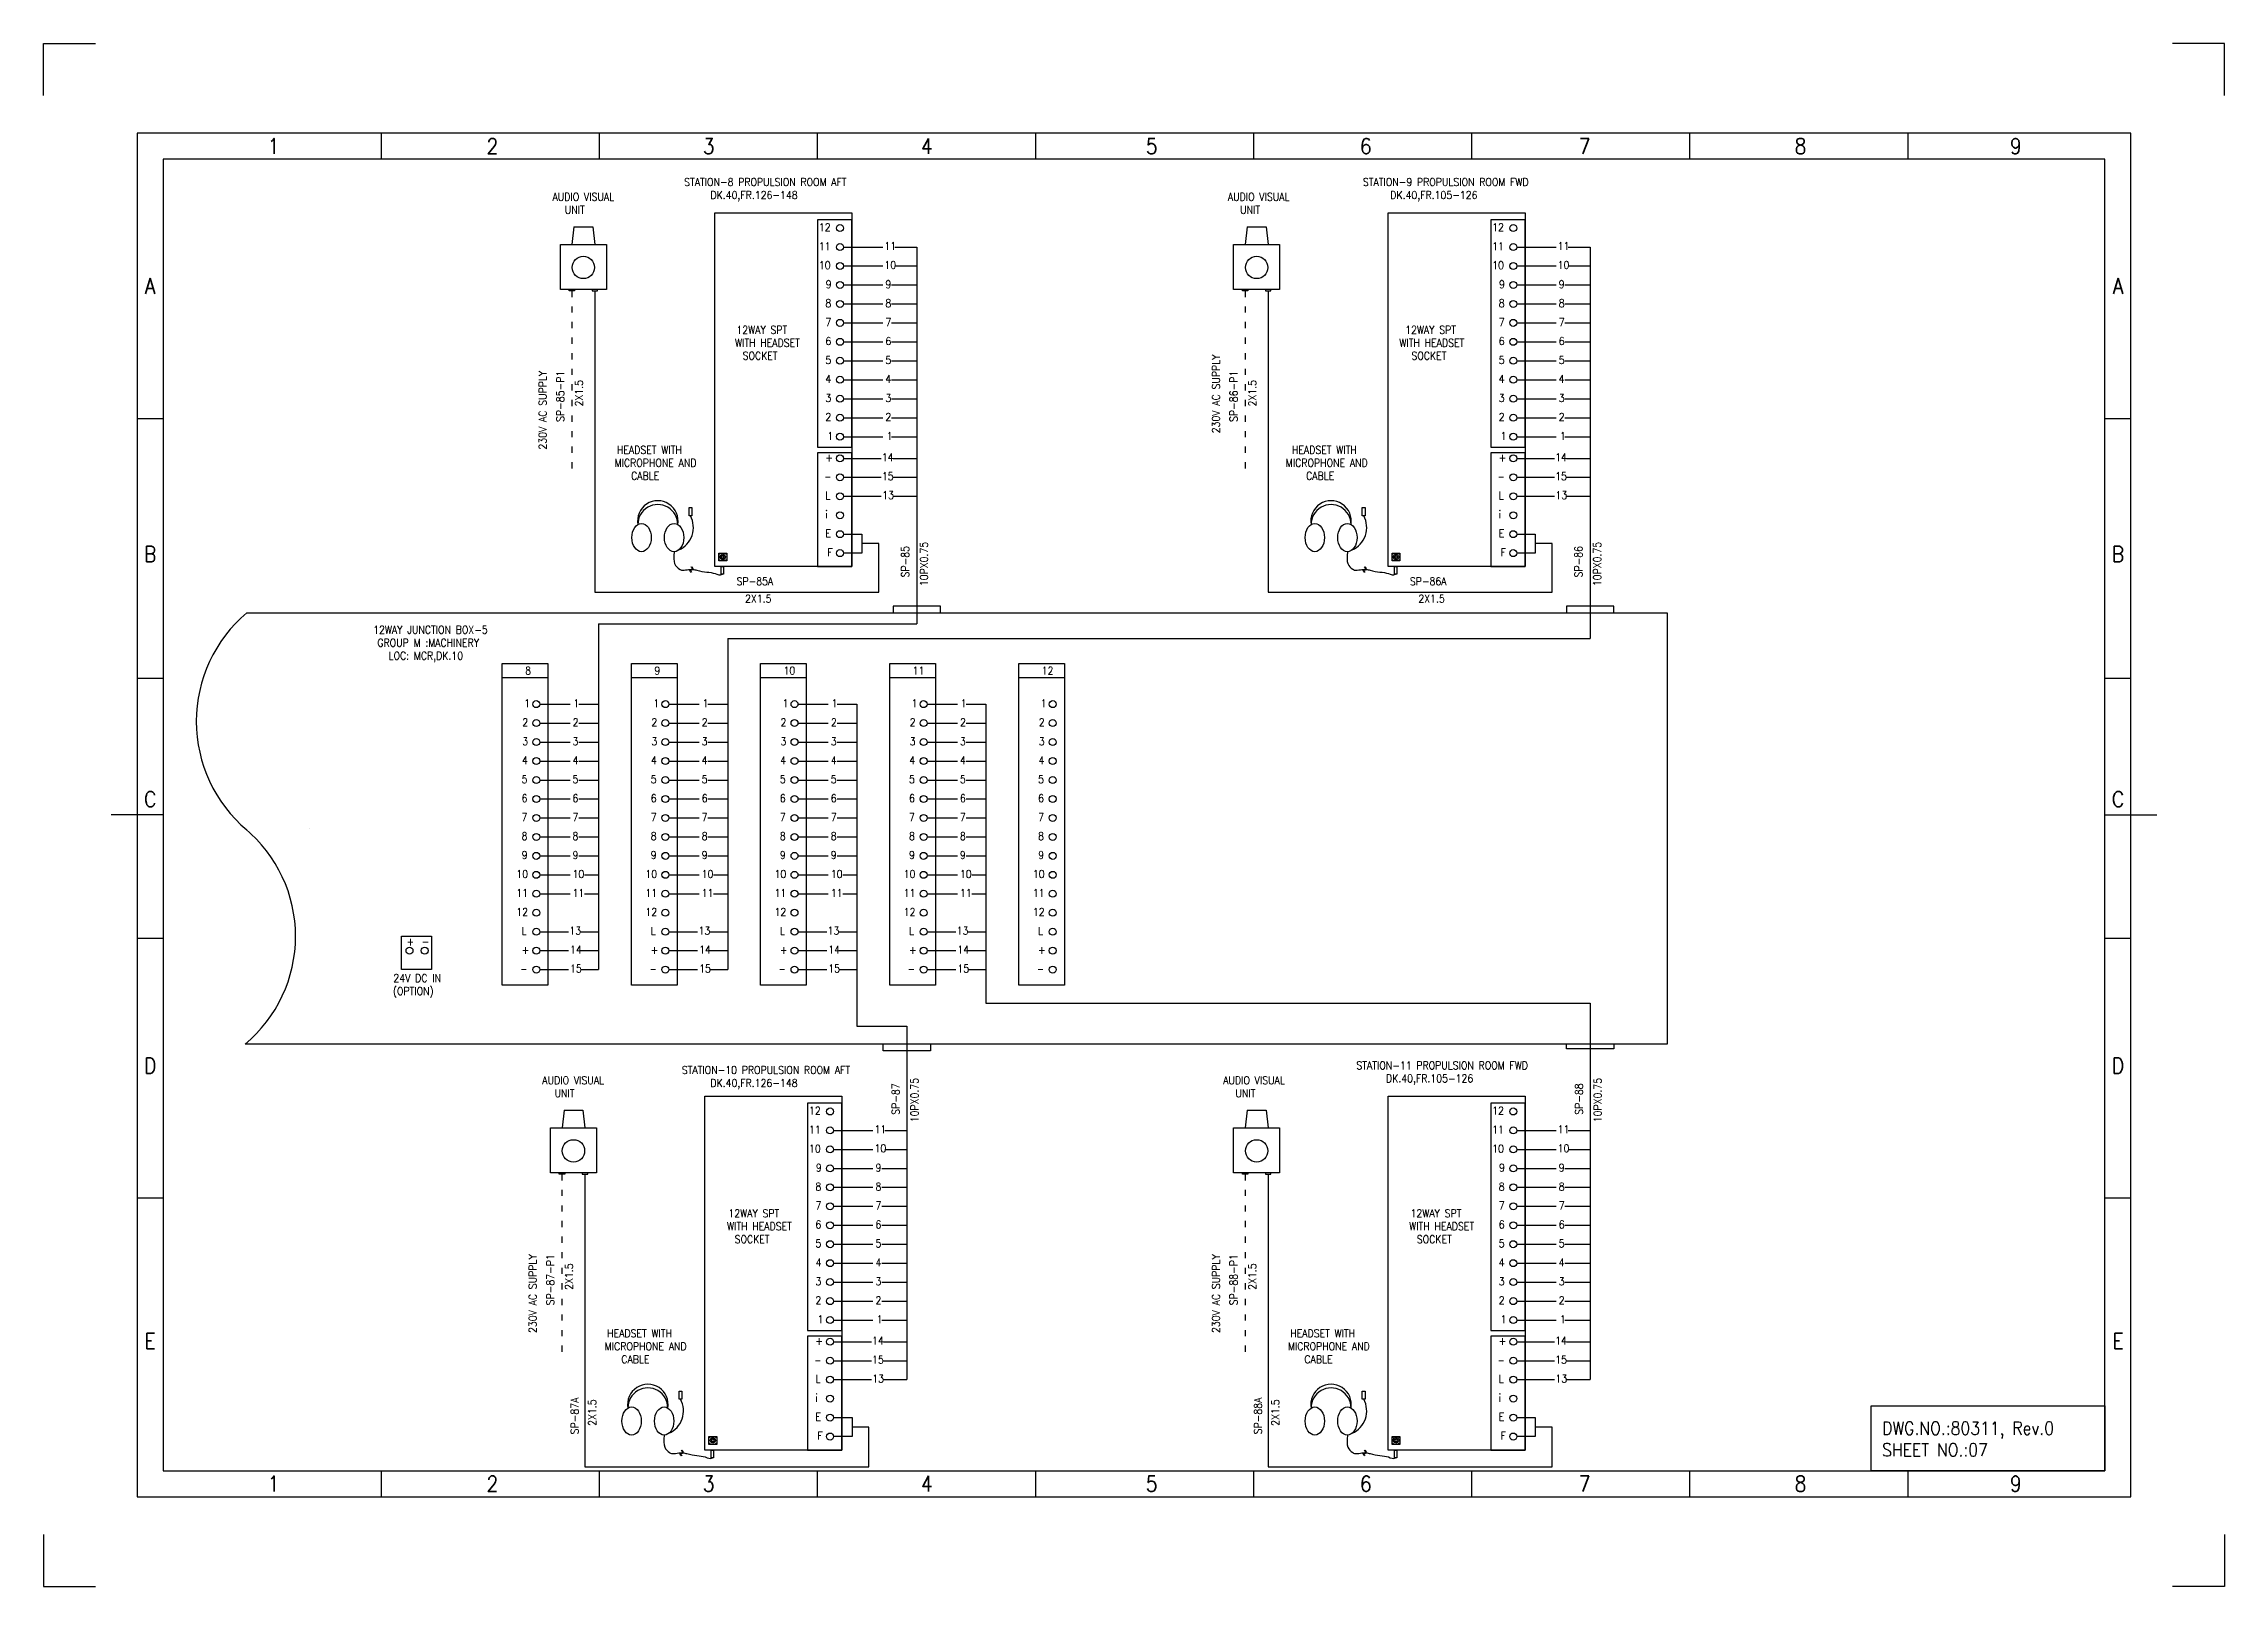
# Model space of a CAD drawing. Header units: inches. Extents: x 36 to 5114, y 9 to 306.
# Drawn here: x 2831 to 3251, y 9.1 to 306.1 of the extents above; entities that cross this region are included whole.
import ezdxf
from ezdxf.enums import TextEntityAlignment as Align

# ---------------------------------------------------------------- set-up
doc = ezdxf.new("R2010")
doc.units = ezdxf.units.IN
doc.header["$MEASUREMENT"] = 0
doc.linetypes.add('ACAD_ISO03W100', pattern=[30, 12, -18])
doc.layers.get('DEFPOINTS').update_dxf_attribs({"color": 251})
doc.layers.add('Border', color=6, linetype='Continuous')
doc.layers.add('TITLE', color=7, linetype='Continuous')
doc.layers.add('CON-050', color=3, linetype='Continuous', lineweight=50)
doc.styles.add('ROMANS', font='simplex.shx', dxfattribs={"width": 0.88})

msp = doc.modelspace()

# ---------------------------------------------------------------- texts
at = {"insert": (3185.12, 40.79), "char_height": 2.5, "width": 37.006, "attachment_point": 1, "style": 'ROMANS'}
msp.add_mtext('DWG.NO.:80311, Rev.0\\PSHEET NO.:07', dxfattribs=at)
at = {"layer": 'CON-050', "color": 0, "lineweight": 25, "char_height": 1.5, "attachment_point": 1, "style": 'ROMANS'}
for s, width, insert in [('{\\Fromans|c0; AUDIO VISUAL \\P{\\W3.1688; }UNIT}', 13.4664, (2928.14, 277.34)), ('{\\Fromans|c0; STATION-8 PROPULSION ROOM AFT \\P{\\W5.8088; }DK.40,FR.126-148}', 35.655, (2953.49, 280.18)), ('{\\Fromans|c0; AUDIO VISUAL \\P{\\W3.1688; }UNIT}', 13.4664, (3058.21, 277.34)), ('{\\Fromans|c0; STATION-9 PROPULSION ROOM FWD \\P{\\W5.99738; }DK.40,FR.105-\\C256;126}', 36.2207, (3084.22, 280.18)), ('{\\Fromans|c0;12}', 2.3407, (2980.34, 271.48)), ('{\\Fromans|c0;12}', 2.3407, (3110.01, 271.48)), ('{\\Fromans|c0;11}', 2.3407, (2980.34, 267.83)), ('{\\Fromans|c0;11}', 1.9636, (2992.96, 267.89)), ('{\\Fromans|c0;11}', 2.3407, (3110.01, 267.83)), ('{\\Fromans|c0;11}', 1.9636, (3122.63, 267.89)), ('{\\Fromans|c0;10}', 2.3407, (2980.34, 264.18)), ('{\\Fromans|c0;9}', 1.0207, (2981.66, 260.52)), ('{\\Fromans|c0;10}', 2.3407, (2992.96, 264.24)), ('{\\Fromans|c0;9}', 1.0836, (2993.16, 260.52)), ('{\\Fromans|c0;10}', 2.3407, (3110.01, 264.18)), ('{\\Fromans|c0;9}', 1.0207, (3111.33, 260.52)), ('{\\Fromans|c0;10}', 2.3407, (3122.63, 264.24)), ('{\\Fromans|c0;9}', 1.0836, (3122.83, 260.52)), ('{\\Fromans|c0;8}', 1.0836, (2981.6, 256.87)), ('{\\Fromans|c0;8}', 1.0836, (2993.16, 256.87)), ('{\\Fromans|c0;8}', 1.0836, (3111.27, 256.87)), ('{\\Fromans|c0;8}', 1.0836, (3122.83, 256.87)), ('{\\Fromans|c0;7}', 1.0836, (2981.6, 253.22)), ('{\\Fromans|c0;7}', 1.0836, (2993.16, 253.22)), ('{\\Fromans|c0;7}', 1.0836, (3111.27, 253.22)), ('{\\Fromans|c0;7}', 1.0836, (3122.83, 253.22)), ('{\\Fromans|c0;\\W1.1364; \\W0.88;12WAY SPT\\P WITH HEADSET \\P{\\W2.30976; }SOCKET}', 14.1579, (2963.29, 251.74)), ('{\\Fromans|c0;6}', 1.0836, (2981.6, 249.57)), ('{\\Fromans|c0;6}', 1.0836, (2993.16, 249.57)), ('{\\Fromans|c0;\\W2.7095; \\W0.88;12WAY SPT\\P{\\W1.62; }WITH HEADSET \\P{\\W3.88285; }SOCKET}', 18.8771, (3090.48, 251.74)), ('{\\Fromans|c0;6}', 1.0836, (3111.27, 249.57)), ('{\\Fromans|c0;6}', 1.0836, (3122.83, 249.57)), ('{\\Fromans|c0;5}', 1.0836, (2981.6, 245.92)), ('{\\Fromans|c0;5}', 1.0836, (2993.16, 245.92)), ('{\\Fromans|c0;5}', 1.0836, (3111.27, 245.92)), ('{\\Fromans|c0;5}', 1.0836, (3122.83, 245.92)), ('{\\Fromans|c0;4}', 1.1464, (2981.61, 242.27)), ('{\\Fromans|c0;4}', 1.0836, (2993.16, 242.27)), ('{\\Fromans|c0;4}', 1.1464, (3111.28, 242.27)), ('{\\Fromans|c0;4}', 1.0836, (3122.83, 242.27)), ('{\\Fromans|c0;3}', 1.0836, (2981.6, 238.62)), ('{\\Fromans|c0;3}', 1.0836, (2993.16, 238.62)), ('{\\Fromans|c0;3}', 1.0836, (3111.27, 238.62)), ('{\\Fromans|c0;3}', 1.0836, (3122.83, 238.62)), ('{\\Fromans|c0;2}', 1.0836, (2981.6, 234.97)), ('{\\Fromans|c0;1}', 0.7064, (2981.98, 231.32)), ('{\\Fromans|c0;2}', 1.0836, (2993.16, 234.97)), ('{\\Fromans|c0;1}', 0.7064, (2993.4, 231.32)), ('{\\Fromans|c0;2}', 1.0836, (3111.27, 234.97)), ('{\\Fromans|c0;1}', 0.7064, (3111.65, 231.32)), ('{\\Fromans|c0;2}', 1.0836, (3122.83, 234.97)), ('{\\Fromans|c0;1}', 0.7064, (3123.07, 231.32)), ('{\\Fromans|c0;\\W1.325; \\W0.88;HEADSET WITH\\P MICROPHONE AND \\P{\\W3.98595; }CABLE}', 17.6779, (2940.09, 228.63)), ('{\\Fromans|c0;+}', 1.3979, (2981.6, 227.15)), ('{\\Fromans|c0;14}', 1.9636, (2992.48, 227.21)), ('{\\Fromans|c0;\\W1.641; \\W0.88;HEADSET WITH\\P{\\W0.404761; }MICROPHONE AND \\P{\\W4.3019; }CABLE}', 18.6257, (3069.76, 228.63)), ('{\\Fromans|c0;+}', 1.3979, (3111.27, 227.15)), ('{\\Fromans|c0;14}', 1.9636, (3122.15, 227.21)), ('{\\Fromans|c0; _}', 1.3979, (2981.6, 224.25)), ('{\\Fromans|c0;15}', 2.3407, (2992.49, 223.56)), ('{\\Fromans|c0; _}', 1.3979, (3111.27, 224.25)), ('{\\Fromans|c0;15}', 2.3407, (3122.16, 223.56)), ('{\\Fromans|c0;L}', 1.1464, (2981.61, 219.85)), ('{\\Fromans|c0;13}', 2.3407, (2992.53, 219.91)), ('{\\Fromans|c0;L}', 1.1464, (3111.28, 219.85)), ('{\\Fromans|c0;13}', 2.3407, (3122.2, 219.91)), ('{\\Fromans|c0;i}', 0.3293, (2981.6, 216.2)), ('{\\Fromans|c0;i}', 0.3293, (3111.27, 216.2)), ('{\\Fromans|c0;E}', 1.5, (2981.6, 212.55)), ('{\\Fromans|c0;E}', 1.5, (3111.27, 212.55)), ('{\\Fromans|c0;F}', 0.7064, (2981.98, 208.9)), ('{\\Fromans|c0;F}', 0.7064, (3111.65, 208.9)), ('SP-85A', 7.7464, (2964.49, 203.34)), ('SP-86A', 7.7464, (3094.16, 203.34)), ('2X1.5', 5.0436, (2966.13, 199.98)), ('2X1.5', 5.0436, (3095.8, 199.98)), ('{\\Fromans|c0;\\W0.13071; \\W0.88;12WAY JUNCTION BOX-5\\P{\\W0.947857; }GROUP M :MACHINERY \\P{\\W3.04309; }LOC: MCR,DK.10 }', 24.9693, (2894.34, 193.99)), ('{\\Fromans|c0;8}', 0.9419, (2923.78, 186.14)), ('{\\Fromans|c0;9}', 0.9419, (2948.65, 186.14)), ('{\\Fromans|c0;10}', 0.9419, (2973.52, 186.14)), ('{\\Fromans|c0;11}', 0.9419, (2998.39, 186.14)), ('{\\Fromans|c0;12}', 0.9419, (3023.26, 186.14)), ('{\\Fromans|c0;1}', 0.7064, (2923.59, 179.82)), ('{\\Fromans|c0;1}', 0.7064, (2933.06, 179.82)), ('{\\Fromans|c0;1}', 0.7064, (2948.46, 179.82)), ('{\\Fromans|c0;1}', 0.7064, (2957.93, 179.82)), ('{\\Fromans|c0;1}', 0.7064, (2973.33, 179.82)), ('{\\Fromans|c0;1}', 0.7064, (2982.8, 179.82)), ('{\\Fromans|c0;1}', 0.7064, (2998.21, 179.82)), ('{\\Fromans|c0;1}', 0.7064, (3007.67, 179.82)), ('{\\Fromans|c0;1}', 0.7064, (3023.08, 179.82)), ('{\\Fromans|c0;2}', 1.0836, (2923.22, 176.17)), ('{\\Fromans|c0;3}', 1.0836, (2923.22, 172.52)), ('{\\Fromans|c0;3}', 0.7064, (2932.9, 172.52)), ('{\\Fromans|c0;2}', 1.0836, (2932.92, 176.17)), ('{\\Fromans|c0;2}', 1.0836, (2948.09, 176.17)), ('{\\Fromans|c0;3}', 1.0836, (2948.09, 172.52)), ('{\\Fromans|c0;3}', 0.7064, (2957.77, 172.52)), ('{\\Fromans|c0;2}', 1.0836, (2957.79, 176.17)), ('{\\Fromans|c0;2}', 1.0836, (2972.96, 176.17)), ('{\\Fromans|c0;3}', 1.0836, (2972.96, 172.52)), ('{\\Fromans|c0;3}', 0.7064, (2982.64, 172.52)), ('{\\Fromans|c0;2}', 1.0836, (2982.66, 176.17)), ('{\\Fromans|c0;2}', 1.0836, (2997.83, 176.17)), ('{\\Fromans|c0;3}', 1.0836, (2997.83, 172.52)), ('{\\Fromans|c0;3}', 0.7064, (3007.51, 172.52)), ('{\\Fromans|c0;2}', 1.0836, (3007.53, 176.17)), ('{\\Fromans|c0;2}', 1.0836, (3022.7, 176.17)), ('{\\Fromans|c0;3}', 1.0836, (3022.7, 172.52)), ('{\\Fromans|c0;4}', 1.1464, (2923.15, 168.87)), ('{\\Fromans|c0;4}', 0.7064, (2932.9, 168.87)), ('{\\Fromans|c0;4}', 1.1464, (2948.02, 168.87)), ('{\\Fromans|c0;4}', 0.7064, (2957.77, 168.87)), ('{\\Fromans|c0;4}', 1.1464, (2972.89, 168.87)), ('{\\Fromans|c0;4}', 0.7064, (2982.64, 168.87)), ('{\\Fromans|c0;4}', 1.1464, (2997.77, 168.87)), ('{\\Fromans|c0;4}', 0.7064, (3007.51, 168.87)), ('{\\Fromans|c0;4}', 1.1464, (3022.64, 168.87)), ('{\\Fromans|c0;5}', 1.0836, (2923.09, 165.22)), ('{\\Fromans|c0;5}', 0.7064, (2932.9, 165.22)), ('{\\Fromans|c0;5}', 1.0836, (2947.96, 165.22)), ('{\\Fromans|c0;5}', 0.7064, (2957.77, 165.22)), ('{\\Fromans|c0;5}', 1.0836, (2972.83, 165.22)), ('{\\Fromans|c0;5}', 0.7064, (2982.64, 165.22)), ('{\\Fromans|c0;5}', 1.0836, (2997.7, 165.22)), ('{\\Fromans|c0;5}', 0.7064, (3007.51, 165.22)), ('{\\Fromans|c0;5}', 1.0836, (3022.57, 165.22)), ('{\\Fromans|c0;6}', 1.0836, (2923.09, 161.57)), ('{\\Fromans|c0;6}', 0.7064, (2932.9, 161.57)), ('{\\Fromans|c0;6}', 1.0836, (2947.96, 161.57)), ('{\\Fromans|c0;6}', 0.7064, (2957.77, 161.57)), ('{\\Fromans|c0;6}', 1.0836, (2972.83, 161.57)), ('{\\Fromans|c0;6}', 0.7064, (2982.64, 161.57)), ('{\\Fromans|c0;6}', 1.0836, (2997.7, 161.57)), ('{\\Fromans|c0;6}', 0.7064, (3007.51, 161.57)), ('{\\Fromans|c0;6}', 1.0836, (3022.57, 161.57)), ('{\\Fromans|c0;7}', 1.0836, (2923.09, 157.92)), ('{\\Fromans|c0;7}', 0.7064, (2932.9, 157.92)), ('{\\Fromans|c0;7}', 1.0836, (2947.96, 157.92)), ('{\\Fromans|c0;7}', 0.7064, (2957.77, 157.92)), ('{\\Fromans|c0;7}', 1.0836, (2972.83, 157.92)), ('{\\Fromans|c0;7}', 0.7064, (2982.64, 157.92)), ('{\\Fromans|c0;7}', 1.0836, (2997.7, 157.92)), ('{\\Fromans|c0;7}', 0.7064, (3007.51, 157.92)), ('{\\Fromans|c0;7}', 1.0836, (3022.57, 157.92)), ('{\\Fromans|c0;8}', 1.0836, (2923.09, 154.27)), ('{\\Fromans|c0;8}', 0.7064, (2932.9, 154.27)), ('{\\Fromans|c0;8}', 1.0836, (2947.96, 154.27)), ('{\\Fromans|c0;8}', 0.7064, (2957.77, 154.27)), ('{\\Fromans|c0;8}', 1.0836, (2972.83, 154.27)), ('{\\Fromans|c0;8}', 0.7064, (2982.64, 154.27)), ('{\\Fromans|c0;8}', 1.0836, (2997.7, 154.27)), ('{\\Fromans|c0;8}', 0.7064, (3007.51, 154.27)), ('{\\Fromans|c0;8}', 1.0836, (3022.57, 154.27)), ('{\\Fromans|c0;9}', 1.0207, (2923.1, 150.62)), ('{\\Fromans|c0;9}', 0.7064, (2932.9, 150.62)), ('{\\Fromans|c0;9}', 1.0207, (2947.97, 150.62)), ('{\\Fromans|c0;9}', 0.7064, (2957.77, 150.62)), ('{\\Fromans|c0;9}', 1.0207, (2972.84, 150.62)), ('{\\Fromans|c0;9}', 0.7064, (2982.64, 150.62)), ('{\\Fromans|c0;9}', 1.0207, (2997.72, 150.62)), ('{\\Fromans|c0;9}', 0.7064, (3007.51, 150.62)), ('{\\Fromans|c0;9}', 1.0207, (3022.59, 150.62)), ('{\\Fromans|c0;10}', 2.0547, (2922.07, 146.97)), ('{\\Fromans|c0;11}', 1.9636, (2922.07, 143.32)), ('{\\Fromans|c0;10}', 0.7064, (2932.9, 146.97)), ('{\\Fromans|c0;11}', 1.5, (2932.9, 143.32)), ('{\\Fromans|c0;10}', 2.0547, (2946.94, 146.97)), ('{\\Fromans|c0;11}', 1.9636, (2946.94, 143.32)), ('{\\Fromans|c0;10}', 0.7064, (2957.77, 146.97)), ('{\\Fromans|c0;11}', 1.5, (2957.77, 143.32)), ('{\\Fromans|c0;10}', 2.0547, (2971.81, 146.97)), ('{\\Fromans|c0;11}', 1.9636, (2971.81, 143.32)), ('{\\Fromans|c0;10}', 0.7064, (2982.64, 146.97)), ('{\\Fromans|c0;11}', 1.5, (2982.64, 143.32)), ('{\\Fromans|c0;10}', 2.0547, (2996.68, 146.97)), ('{\\Fromans|c0;11}', 1.9636, (2996.68, 143.32)), ('{\\Fromans|c0;10}', 0.7064, (3007.51, 146.97)), ('{\\Fromans|c0;11}', 1.5, (3007.51, 143.32)), ('{\\Fromans|c0;10}', 2.0547, (3021.55, 146.97)), ('{\\Fromans|c0;11}', 1.9636, (3021.55, 143.32)), ('{\\Fromans|c0;12}', 2.0547, (2922.07, 139.66)), ('{\\Fromans|c0;12}', 2.0547, (2946.94, 139.66)), ('{\\Fromans|c0;12}', 2.0547, (2971.81, 139.66)), ('{\\Fromans|c0;12}', 2.0547, (2996.68, 139.66)), ('{\\Fromans|c0;12}', 2.0547, (3021.55, 139.66)), ('{\\Fromans|c0;L}', 1.0207, (2923.09, 136.01)), ('{\\Fromans|c0;13}', 2.3407, (2932.29, 136.08)), ('{\\Fromans|c0;L}', 1.0207, (2947.96, 136.01)), ('{\\Fromans|c0;13}', 2.3407, (2957.16, 136.08)), ('{\\Fromans|c0;L}', 1.0207, (2972.83, 136.01)), ('{\\Fromans|c0;13}', 2.3407, (2982.03, 136.08)), ('{\\Fromans|c0;L}', 1.0207, (2997.7, 136.01)), ('{\\Fromans|c0;13}', 2.3407, (3006.9, 136.08)), ('{\\Fromans|c0;L}', 1.0207, (3022.57, 136.01)), ('{\\Fromans|c0;+}', 1.3979, (2900.93, 133.95)), ('{\\Fromans|c0;-}', 1.3979, (2903.87, 133.95)), ('{\\Fromans|c0;+}', 1.3979, (2923.09, 132.36)), ('{\\Fromans|c0;14}', 1.9636, (2932.42, 132.43)), ('{\\Fromans|c0;+}', 1.3979, (2947.96, 132.36)), ('{\\Fromans|c0;14}', 1.9636, (2957.29, 132.43)), ('{\\Fromans|c0;+}', 1.3979, (2972.83, 132.36)), ('{\\Fromans|c0;14}', 1.9636, (2982.16, 132.43)), ('{\\Fromans|c0;+}', 1.3979, (2997.7, 132.36)), ('{\\Fromans|c0;14}', 1.9636, (3007.03, 132.43)), ('{\\Fromans|c0;+}', 1.3979, (3022.57, 132.36)), ('{\\Fromans|c0; 24V DC IN\\P{\\W0.780238; }(OPTION)}', 10.575, (2897.5, 126.93)), ('{\\Fromans|c0; _}', 1.3979, (2923.09, 129.47)), ('{\\Fromans|c0;15}', 2.3407, (2932.42, 128.78)), ('{\\Fromans|c0; _}', 1.3979, (2947.96, 129.47)), ('{\\Fromans|c0;15}', 2.3407, (2957.29, 128.78)), ('{\\Fromans|c0; _}', 1.3979, (2972.83, 129.47)), ('{\\Fromans|c0;15}', 2.3407, (2982.16, 128.78)), ('{\\Fromans|c0; _}', 1.3979, (2997.7, 129.47)), ('{\\Fromans|c0;15}', 2.3407, (3007.03, 128.78)), ('{\\Fromans|c0; _}', 1.3979, (3022.57, 129.47)), ('{\\Fromans|c0; STATION-10 PROPULSION ROOM AFT \\P{\\W6.22785; }DK.40,FR.126-148}', 36.9121, (2953.04, 109.25)), ('{\\Fromans|c0; STATION-11 PROPULSION ROOM FWD \\P{\\W6.41642; }DK.40,FR.105-126}', 37.4779, (3082.97, 110.12)), ('{\\Fromans|c0; AUDIO VISUAL \\P{\\W3.1688; }UNIT}', 13.4664, (2926.18, 107.27)), ('{\\Fromans|c0; AUDIO VISUAL \\P{\\W3.1688; }UNIT}', 13.4664, (3057.31, 107.27)), ('{\\Fromans|c0;12}', 2.3407, (2978.44, 101.41)), ('{\\Fromans|c0;12}', 2.3407, (3110.01, 101.41)), ('{\\Fromans|c0;11}', 2.3407, (2978.44, 97.76)), ('{\\Fromans|c0;11}', 1.9636, (2991.06, 97.82)), ('{\\Fromans|c0;11}', 2.3407, (3110.01, 97.76)), ('{\\Fromans|c0;11}', 1.9636, (3122.63, 97.82)), ('{\\Fromans|c0;10}', 2.3407, (2978.44, 94.11)), ('{\\Fromans|c0;10}', 2.3407, (2991.06, 94.17)), ('{\\Fromans|c0;10}', 2.3407, (3110.01, 94.11)), ('{\\Fromans|c0;10}', 2.3407, (3122.63, 94.17)), ('{\\Fromans|c0;9}', 1.0207, (2979.76, 90.45)), ('{\\Fromans|c0;9}', 1.0836, (2991.25, 90.45)), ('{\\Fromans|c0;9}', 1.0207, (3111.33, 90.45)), ('{\\Fromans|c0;9}', 1.0836, (3122.83, 90.45)), ('{\\Fromans|c0;8}', 1.0836, (2979.69, 86.8)), ('{\\Fromans|c0;8}', 1.0836, (2991.25, 86.8)), ('{\\Fromans|c0;8}', 1.0836, (3111.27, 86.8)), ('{\\Fromans|c0;8}', 1.0836, (3122.83, 86.8)), ('{\\Fromans|c0;\\W1.1364; \\W0.88;12WAY SPT\\P WITH HEADSET \\P{\\W2.30976; }SOCKET}', 14.1579, (2961.75, 81.67)), ('{\\Fromans|c0;7}', 1.0836, (2979.69, 83.15)), ('{\\Fromans|c0;7}', 1.0836, (2991.25, 83.15)), ('{\\Fromans|c0;\\W1.1364; \\W0.88;12WAY SPT\\P WITH HEADSET \\P{\\W2.30976; }SOCKET}', 14.1579, (3093.13, 81.67)), ('{\\Fromans|c0;7}', 1.0836, (3111.27, 83.15)), ('{\\Fromans|c0;7}', 1.0836, (3122.83, 83.15)), ('{\\Fromans|c0;5}', 1.0836, (2979.69, 75.85)), ('{\\Fromans|c0;6}', 1.0836, (2979.69, 79.5)), ('{\\Fromans|c0;5}', 1.0836, (2991.25, 75.85)), ('{\\Fromans|c0;6}', 1.0836, (2991.25, 79.5)), ('{\\Fromans|c0;5}', 1.0836, (3111.27, 75.85)), ('{\\Fromans|c0;6}', 1.0836, (3111.27, 79.5)), ('{\\Fromans|c0;5}', 1.0836, (3122.83, 75.85)), ('{\\Fromans|c0;6}', 1.0836, (3122.83, 79.5)), ('{\\Fromans|c0;4}', 1.1464, (2979.71, 72.2)), ('{\\Fromans|c0;4}', 1.0836, (2991.25, 72.2)), ('{\\Fromans|c0;4}', 1.1464, (3111.28, 72.2)), ('{\\Fromans|c0;4}', 1.0836, (3122.83, 72.2)), ('{\\Fromans|c0;3}', 1.0836, (2979.69, 68.55)), ('{\\Fromans|c0;3}', 1.0836, (2991.25, 68.55)), ('{\\Fromans|c0;3}', 1.0836, (3111.27, 68.55)), ('{\\Fromans|c0;3}', 1.0836, (3122.83, 68.55)), ('{\\Fromans|c0;2}', 1.0836, (2979.69, 64.9)), ('{\\Fromans|c0;2}', 1.0836, (2991.25, 64.9)), ('{\\Fromans|c0;2}', 1.0836, (3111.27, 64.9)), ('{\\Fromans|c0;2}', 1.0836, (3122.83, 64.9)), ('{\\Fromans|c0;1}', 0.7064, (2980.07, 61.25)), ('{\\Fromans|c0;1}', 0.7064, (2991.49, 61.25)), ('{\\Fromans|c0;1}', 0.7064, (3111.65, 61.25)), ('{\\Fromans|c0;1}', 0.7064, (3123.07, 61.25)), ('{\\Fromans|c0;\\W1.325; \\W0.88;HEADSET WITH\\P MICROPHONE AND \\P{\\W3.98595; }CABLE}', 17.6779, (2938.19, 58.56)), ('{\\Fromans|c0;+}', 1.3979, (2979.69, 57.08)), ('{\\Fromans|c0;14}', 1.9636, (2990.58, 57.14)), ('{\\Fromans|c0;\\W1.325; \\W0.88;HEADSET WITH\\P MICROPHONE AND \\P{\\W3.98595; }CABLE}', 17.6779, (3069.76, 58.56)), ('{\\Fromans|c0;+}', 1.3979, (3111.27, 57.08)), ('{\\Fromans|c0;14}', 1.9636, (3122.15, 57.14)), ('{\\Fromans|c0; _}', 1.3979, (2979.69, 54.18)), ('{\\Fromans|c0;15}', 2.3407, (2990.58, 53.49)), ('{\\Fromans|c0; _}', 1.3979, (3111.27, 54.18)), ('{\\Fromans|c0;15}', 2.3407, (3122.16, 53.49)), ('{\\Fromans|c0;L}', 1.1464, (2979.71, 49.78)), ('{\\Fromans|c0;13}', 2.3407, (2990.63, 49.84)), ('{\\Fromans|c0;L}', 1.1464, (3111.28, 49.78)), ('{\\Fromans|c0;13}', 2.3407, (3122.2, 49.84)), ('{\\Fromans|c0;i}', 0.3293, (2979.69, 46.13)), ('{\\Fromans|c0;E}', 1.5, (2979.69, 42.48)), ('{\\Fromans|c0;i}', 0.3293, (3111.27, 46.13)), ('{\\Fromans|c0;E}', 1.5, (3111.27, 42.48)), ('{\\Fromans|c0;F}', 0.7064, (2980.07, 38.83)), ('{\\Fromans|c0;F}', 0.7064, (3111.65, 38.83))]:
    msp.add_mtext_dynamic_manual_height_columns(s, width=width, gutter_width=437.5, heights=[0], dxfattribs=dict(at, insert=insert))
at = {"layer": 'CON-050', "color": 0, "lineweight": 25, "char_height": 1.5, "attachment_point": 1, "rotation": 90, "style": 'ROMANS'}
for s, width, heights, insert in [('230V AC SUPPLY', 17.4893, [0], (3056.06, 231.07)), ('230V AC SUPPLY', 17.4893, [0], (2926.4, 227.93)), ('SP-85-P1', 10.0093, [0], (2929.79, 233.26)), ('2X1.5', 5.0436, [0], (2933.4, 236.24)), ('SP-86-P1', 10.0093, [0], (3059.46, 233.26)), ('2X1.5', 5.0436, [0], (3063.07, 236.24)), ('10PX0.75', 11.8371, [0], (2999.83, 201.63)), ('10PX0.75', 8.8779, [0], (3129.5, 201.63)), ('SP-85', 8.0657, [0], (2996.22, 203.32)), ('SP-86', 6.3007, [0], (3125.89, 203.32)), ('SP-87', 8.4848, [0], (2994.4, 99.87)), ('10PX0.75', 11.8371, [0], (2998.02, 98.43)), ('SP-88', 8.4848, [0], (3125.98, 99.87)), ('10PX0.75', 11.8371, [0], (3129.59, 98.43)), ('230V AC SUPPLY', 23.319, [0], (2924.49, 57.86)), ('SP-87-P1', 13.0105, [0], (2927.88, 63.19)), ('230V AC SUPPLY', 23.319, [0], (3056.06, 57.86)), ('SP-88-P1', 13.0105, [1.78], (3059.46, 63.19)), ('2X1.5', 6.7248, [0], (2931.49, 66.17)), ('2X1.5', 6.7248, [0], (3063.07, 66.17)), ('SP-87A', 9.9933, [0], (2932.58, 38.35)), ('2X1.5', 6.7248, [0], (2935.94, 39.99)), ('SP-88A', 9.9933, [0], (3064.15, 38.35)), ('2X1.5', 6.7248, [0], (3067.52, 39.99))]:
    msp.add_mtext_dynamic_manual_height_columns(s, width=width, gutter_width=437.5, heights=heights, dxfattribs=dict(at, insert=insert))

# ---------------------------------------------------------------- blocks, each defined once
blk = doc.blocks.new('A3_BORDER')
at = {"linetype": 'Continuous'}
for p, q in [((173, 264.65), (173, 259.65)), ((215, 264.65), (215, 259.65)), ((257, 264.65), (257, 259.65)), ((341, 264.65), (341, 259.65)), ((5, 209.65), (0, 209.65)), ((384, 209.65), (379, 209.65)), ((5, 159.65), (0, 159.65)), ((384, 159.65), (379, 159.65)), ((5, 109.65), (0, 109.65)), ((384, 109.65), (379, 109.65)), ((5, 59.65), (0, 59.65)), ((384, 59.65), (379, 59.65)), ((173, 7.15), (173, 2.15)), ((215, 7.15), (215, 2.15)), ((257, 7.15), (257, 2.15)), ((341, 7.15), (341, 2.15))]:
    blk.add_line(p, q, dxfattribs=at)
at = {"color": 5, "linetype": 'Continuous'}
for p, q in [((5, 133.4), (-5, 133.4)), ((379, 133.4), (389, 133.4))]:
    blk.add_line(p, q, dxfattribs=at)
at = {"layer": 'Border', "color": 7}
blk.add_lwpolyline([(0, 2.15), (384, 2.15), (384, 264.65), (0, 264.65)], close=True, dxfattribs=at)
at = {"layer": 'Border', "color": 6}
blk.add_lwpolyline([(5, 7.15), (379, 7.15), (379, 259.65), (5, 259.65)], close=True, dxfattribs=at)
at = {"layer": 'DEFPOINTS', "color": 5}
for points in [[(-18, 271.9), (-18, 281.9), (-8, 281.9)], [(402, 271.9), (402, 281.9), (392, 281.9)], [(-18, -5.1), (-18, -15.1), (-8, -15.1)], [(402, -5.1), (402, -15.1), (392, -15.1)]]:
    blk.add_lwpolyline(points, dxfattribs=at)
at = {"layer": 'TITLE', "color": 7}
for p, q in [((47, 264.65), (47, 259.75)), ((89, 264.65), (89, 259.75)), ((131, 264.65), (131, 259.75)), ((299, 264.65), (299, 259.75)), ((47, 7.15), (47, 2.25)), ((89, 7.15), (89, 2.25)), ((131, 7.15), (131, 2.25)), ((299, 7.15), (299, 2.25))]:
    blk.add_line(p, q, dxfattribs=at)
at = {"layer": 'TITLE', "color": 7, "style": 'ROMANS', "width": 0.88}
for s, p in [('1', (25.15, 260.65)), ('2', (67.3, 260.65)), ('3', (108.96, 260.65)), ('4', (150.96, 260.65)), ('5', (194.28, 260.65)), ('6', (235.51, 260.65)), ('7', (277.66, 260.65)), ('8', (319.23, 260.65)), ('9', (360.69, 260.65)), ('1', (25.15, 3.15)), ('2', (67.3, 3.15)), ('3', (108.96, 3.15)), ('4', (150.96, 3.15)), ('5', (194.28, 3.15)), ('6', (235.51, 3.15)), ('7', (277.66, 3.15)), ('8', (319.23, 3.15)), ('9', (360.69, 3.15))]:
    blk.add_text(s, height=3, dxfattribs=at).set_placement(p)
for s, p in [('A', (2.52, 235.26)), ('A', (381.52, 235.26)), ('B', (2.52, 183.63)), ('B', (381.52, 183.63)), ('C', (2.52, 136.45)), ('C', (381.52, 136.45)), ('D', (2.52, 85.14)), ('D', (381.52, 85.14)), ('E', (2.52, 32.11)), ('E', (381.52, 32.11))]:
    blk.add_text(s, height=3, dxfattribs=at).set_placement(p, align=Align.MIDDLE_CENTER)
blk = doc.blocks.new('*U24')
blk.add_circle((0, 0), 0.0728)
blk = doc.blocks.new('*U23')
at = {"color": 0, "linetype": 'ByBlock', "lineweight": -2}
for p, rotation in [((784.95, 158.66), 59.99999999999999), ((784.95, 158.39), 120), ((785.18, 158.25), 180), ((785.42, 158.66), 300.0000000000001), ((785.42, 158.39), 240)]:
    blk.add_blockref('*U24', p, dxfattribs=dict(at, rotation=rotation))
blk.add_blockref('*U24', (785.18, 158.8), dxfattribs=at)
blk = doc.blocks.new('*U26')
blk.add_circle((0, 0), 0.0728)
blk = doc.blocks.new('*U25')
at = {"color": 0, "linetype": 'ByBlock', "lineweight": -2}
for p, rotation in [((784.95, 158.66), 59.99999999999999), ((784.95, 158.39), 120), ((785.18, 158.25), 180), ((785.42, 158.66), 300.0000000000001), ((785.42, 158.39), 240)]:
    blk.add_blockref('*U26', p, dxfattribs=dict(at, rotation=rotation))
blk.add_blockref('*U26', (785.18, 158.8), dxfattribs=at)
blk = doc.blocks.new('*U28')
blk.add_circle((0, 0), 0.0728)
blk = doc.blocks.new('*U27')
at = {"color": 0, "linetype": 'ByBlock', "lineweight": -2}
for p, rotation in [((784.95, 158.66), 59.99999999999999), ((784.95, 158.39), 120), ((785.18, 158.25), 180), ((785.42, 158.66), 300.0000000000001), ((785.42, 158.39), 240)]:
    blk.add_blockref('*U28', p, dxfattribs=dict(at, rotation=rotation))
blk.add_blockref('*U28', (785.18, 158.8), dxfattribs=at)
blk = doc.blocks.new('*U30')
blk.add_circle((0, 0), 0.0728)
blk = doc.blocks.new('*U29')
at = {"color": 0, "linetype": 'ByBlock', "lineweight": -2}
for p, rotation in [((784.95, 158.66), 59.99999999999999), ((784.95, 158.39), 120), ((785.18, 158.25), 180), ((785.42, 158.66), 300.0000000000001), ((785.42, 158.39), 240)]:
    blk.add_blockref('*U30', p, dxfattribs=dict(at, rotation=rotation))
blk.add_blockref('*U30', (785.18, 158.8), dxfattribs=at)

# ---------------------------------------------------------------- linework, layer by layer
for p, q in [((2933.16, 270.84), (2932.79, 267.44)), ((2936.82, 270.84), (2937.19, 267.44)), ((3062.83, 270.84), (3062.46, 267.44)), ((3066.49, 270.84), (3066.86, 267.44)), ((2999.2, 266.93), (2999.2, 194.36)), ((2937.92, 194.36), (2937.92, 127.82)), ((2937.92, 194.36), (2999.2, 194.36)), ((3143.75, 196.5), (3143.75, 113.46)), ((2937.83, 191.54), (2937.92, 191.54)), ((2962.79, 191.54), (2962.79, 127.82)), ((2962.79, 191.54), (3128.87, 191.54)), ((2919.37, 184.05), (2928.17, 184.05)), ((2944.24, 184.05), (2953.04, 184.05)), ((2969.11, 184.05), (2977.91, 184.05)), ((2993.98, 184.05), (3002.78, 184.05)), ((3018.85, 184.05), (3027.65, 184.05)), ((2987.66, 178.93), (2987.66, 116.93)), ((3012.53, 178.93), (3012.53, 121.38)), ((2882.23, 154.98), (2882.23, 154.99)), ((2987.57, 121.38), (2987.66, 121.38)), ((3012.53, 121.38), (3128.87, 121.38)), ((3128.87, 121.38), (3128.87, 48.88)), ((2987.66, 116.93), (2997.3, 116.93)), ((2997.3, 116.93), (2997.3, 48.88)), ((2931.26, 100.77), (2930.89, 97.37)), ((2934.91, 100.77), (2935.28, 97.37)), ((3062.83, 100.77), (3062.46, 97.37)), ((3066.49, 100.77), (3066.86, 97.37))]:
    msp.add_line(p, q)
at = {"linetype": 'ACAD_ISO03W100', "ltscale": 0.1}
for p, q in [((2932.78, 258.5), (2932.78, 222.81)), ((3062.45, 258.5), (3062.45, 222.81)), ((2930.87, 88.44), (2930.87, 52.74)), ((3062.45, 88.44), (3062.45, 52.74))]:
    msp.add_line(p, q, dxfattribs=at)
for points in [[(2960.32, 273.5), (2986.68, 273.5), (2986.68, 205.4), (2960.32, 205.4)], [(3089.99, 273.5), (3116.34, 273.5), (3116.34, 205.4), (3089.99, 205.4)], [(2986.68, 272.18), (2980.06, 272.18), (2980.06, 228.42), (2986.68, 228.42)], [(3116.34, 272.18), (3109.73, 272.18), (3109.73, 228.42), (3116.34, 228.42)], [(2930.56, 267.44), (2939.42, 267.44), (2939.42, 258.78), (2930.56, 258.78)], [(3060.23, 267.44), (3069.09, 267.44), (3069.09, 258.78), (3060.23, 258.78)], [(2932.25, 258.78), (2933.3, 258.78), (2933.3, 258.5), (2932.25, 258.5)], [(2937.73, 258.78), (2936.68, 258.78), (2936.68, 258.5), (2937.73, 258.5)], [(3061.92, 258.78), (3062.97, 258.78), (3062.97, 258.5), (3061.92, 258.5)], [(3067.4, 258.78), (3066.34, 258.78), (3066.34, 258.5), (3067.4, 258.5)], [(2986.68, 227.34), (2980.06, 227.34), (2980.06, 205.4), (2986.68, 205.4)], [(3116.34, 227.34), (3109.73, 227.34), (3109.73, 205.4), (3116.34, 205.4)], [(2955.34, 216.76), (2955.88, 216.76), (2955.88, 215.19), (2955.34, 215.19)], [(3085.01, 216.76), (3085.55, 216.76), (3085.55, 215.19), (3085.01, 215.19)], [(2961.08, 208.02), (2962.59, 208.02), (2962.59, 206.49), (2961.08, 206.49)], [(3090.75, 208.02), (3092.26, 208.02), (3092.26, 206.49), (3090.75, 206.49)], [(2961.54, 205.4), (2961.97, 205.4), (2961.97, 203.92), (2961.54, 203.92)], [(3091.21, 205.4), (3091.64, 205.4), (3091.64, 203.92), (3091.21, 203.92)], [(2919.37, 186.74), (2928.17, 186.74), (2928.17, 124.81), (2919.37, 124.81)], [(2944.24, 186.74), (2953.04, 186.74), (2953.04, 124.81), (2944.24, 124.81)], [(2969.11, 186.74), (2977.91, 186.74), (2977.91, 124.81), (2969.11, 124.81)], [(2993.98, 186.74), (3002.78, 186.74), (3002.78, 124.81), (2993.98, 124.81)], [(3018.85, 186.74), (3027.65, 186.74), (3027.65, 124.81), (3018.85, 124.81)], [(2899.95, 134.27), (2905.74, 134.27), (2905.74, 127.82), (2899.95, 127.82)], [(2958.41, 103.43), (2984.77, 103.43), (2984.77, 35.33), (2958.41, 35.33)], [(2984.77, 102.11), (2978.15, 102.11), (2978.15, 58.35), (2984.77, 58.35)], [(3089.99, 103.43), (3116.34, 103.43), (3116.34, 35.33), (3089.99, 35.33)], [(3116.34, 102.11), (3109.73, 102.11), (3109.73, 58.35), (3116.34, 58.35)], [(2928.65, 97.37), (2937.51, 97.37), (2937.51, 88.71), (2928.65, 88.71)], [(3060.23, 97.37), (3069.09, 97.37), (3069.09, 88.71), (3060.23, 88.71)], [(2930.34, 88.71), (2931.4, 88.71), (2931.4, 88.44), (2930.34, 88.44)], [(2935.82, 88.71), (2934.77, 88.71), (2934.77, 88.44), (2935.82, 88.44)], [(3061.92, 88.71), (3062.97, 88.71), (3062.97, 88.44), (3061.92, 88.44)], [(3067.4, 88.71), (3066.34, 88.71), (3066.34, 88.44), (3067.4, 88.44)], [(2984.77, 57.27), (2978.15, 57.27), (2978.15, 35.33), (2984.77, 35.33)], [(3116.34, 57.27), (3109.73, 57.27), (3109.73, 35.33), (3116.34, 35.33)], [(2953.43, 46.69), (2953.97, 46.69), (2953.97, 45.12), (2953.43, 45.12)], [(3085.01, 46.69), (3085.55, 46.69), (3085.55, 45.12), (3085.01, 45.12)], [(3228.04, 31.34), (3183.04, 31.34), (3183.04, 43.84), (3228.04, 43.84)], [(2959.17, 37.95), (2960.68, 37.95), (2960.68, 36.42), (2959.17, 36.42)], [(3090.75, 37.95), (3092.26, 37.95), (3092.26, 36.42), (3090.75, 36.42)], [(2959.63, 35.33), (2960.07, 35.33), (2960.07, 33.85), (2959.63, 33.85)], [(3091.21, 35.33), (3091.64, 35.33), (3091.64, 33.85), (3091.21, 33.85)]]:
    msp.add_lwpolyline(points, close=True)
for points in [[(2933.16, 270.84), (2936.82, 270.84)], [(3062.83, 270.84), (3066.49, 270.84)], [(3128.87, 266.93), (3128.87, 191.54)], [(2937.2, 258.5), (2937.2, 200.46), (2991.87, 200.46), (2991.87, 209.83), (2988.64, 209.83)], [(3066.87, 258.5), (3066.87, 200.46), (3121.54, 200.46), (3121.54, 209.83), (3118.31, 209.83)], [(2985.09, 211.65), (2988.64, 211.65), (2988.64, 208), (2985.09, 208)], [(3114.75, 211.65), (3118.31, 211.65), (3118.31, 208), (3114.75, 208)], [(3003.75, 196.5), (3003.75, 197.77), (2994.66, 197.77), (2994.66, 196.5)], [(3133.42, 196.5), (3133.42, 197.77), (3124.32, 197.77), (3124.32, 196.5)], [(2870.17, 196.5), (3143.75, 196.5)], [(2882.23, 154.98), (2882.23, 154.99)], [(3143.75, 113.46), (2869.84, 113.46)], [(3001.85, 113.46), (3001.85, 112.2), (2992.75, 112.2), (2992.75, 113.46)], [(3133.42, 113.46), (3133.42, 112.54), (3124.32, 112.54), (3124.32, 113.46)], [(2931.26, 100.77), (2934.91, 100.77)], [(3062.83, 100.77), (3066.49, 100.77)], [(2935.3, 88.44), (2935.3, 32.1), (2989.96, 32.1), (2989.96, 39.76), (2986.73, 39.76)], [(3066.87, 88.44), (3066.87, 32.1), (3121.54, 32.1), (3121.54, 39.76), (3118.31, 39.76)], [(2983.18, 41.58), (2986.73, 41.58), (2986.73, 37.93), (2983.18, 37.93)], [(3114.75, 41.58), (3118.31, 41.58), (3118.31, 37.93), (3114.75, 37.93)]]:
    msp.add_lwpolyline(points)
for centre, radius in [((2984.41, 270.58), 0.671), ((3114.08, 270.58), 0.671), ((2934.99, 263), 2.15), ((2984.41, 266.93), 0.671), ((3064.66, 263), 2.15), ((3114.08, 266.93), 0.671), ((2984.41, 263.28), 0.671), ((3114.08, 263.28), 0.671), ((2984.41, 259.63), 0.671), ((2984.41, 255.98), 0.671), ((3114.08, 259.63), 0.671), ((3114.08, 255.98), 0.671), ((2984.41, 252.33), 0.671), ((3114.08, 252.33), 0.671), ((2984.41, 248.68), 0.671), ((3114.08, 248.68), 0.671), ((2984.41, 245.03), 0.671), ((3114.08, 245.03), 0.671), ((2984.41, 241.38), 0.671), ((3114.08, 241.38), 0.671), ((2984.41, 237.72), 0.671), ((3114.08, 237.72), 0.671), ((2984.41, 234.07), 0.671), ((2984.41, 230.42), 0.671), ((3114.08, 234.07), 0.671), ((3114.08, 230.42), 0.671), ((2984.41, 226.25), 0.671), ((3114.08, 226.25), 0.671), ((2984.41, 222.6), 0.671), ((3114.08, 222.6), 0.671), ((2984.41, 218.95), 0.671), ((3114.08, 218.95), 0.671), ((2984.41, 215.3), 0.671), ((3114.08, 215.3), 0.671), ((2984.41, 211.65), 0.671), ((3114.08, 211.65), 0.671), ((2961.2, 207.9), 0.12), ((2961.2, 206.61), 0.12), ((2961.83, 207.26), 0.516), ((2962.47, 207.9), 0.12), ((2962.47, 206.61), 0.12), ((2984.41, 208), 0.671), ((3090.87, 207.9), 0.12), ((3090.87, 206.61), 0.12), ((3091.5, 207.26), 0.516), ((3092.14, 207.9), 0.12), ((3092.14, 206.61), 0.12), ((3114.08, 208), 0.671), ((2925.91, 178.93), 0.671), ((2950.78, 178.93), 0.671), ((2975.65, 178.93), 0.671), ((3000.52, 178.93), 0.671), ((3025.39, 178.93), 0.671), ((2925.91, 175.28), 0.671), ((2925.91, 171.63), 0.671), ((2950.78, 175.28), 0.671), ((2950.78, 171.63), 0.671), ((2975.65, 175.28), 0.671), ((2975.65, 171.63), 0.671), ((3000.52, 175.28), 0.671), ((3000.52, 171.63), 0.671), ((3025.39, 175.28), 0.671), ((3025.39, 171.63), 0.671), ((2925.91, 167.98), 0.671), ((2950.78, 167.98), 0.671), ((2975.65, 167.98), 0.671), ((3000.52, 167.98), 0.671), ((3025.39, 167.98), 0.671), ((2925.91, 164.32), 0.671), ((2950.78, 164.32), 0.671), ((2975.65, 164.32), 0.671), ((3000.52, 164.32), 0.671), ((3025.39, 164.32), 0.671), ((2925.91, 160.67), 0.671), ((2950.78, 160.67), 0.671), ((2975.65, 160.67), 0.671), ((3000.52, 160.67), 0.671), ((3025.39, 160.67), 0.671), ((2925.91, 157.02), 0.671), ((2950.78, 157.02), 0.671), ((2975.65, 157.02), 0.671), ((3000.52, 157.02), 0.671), ((3025.39, 157.02), 0.671), ((2925.91, 153.37), 0.671), ((2950.78, 153.37), 0.671), ((2975.65, 153.37), 0.671), ((3000.52, 153.37), 0.671), ((3025.39, 153.37), 0.671), ((2925.91, 149.72), 0.671), ((2950.78, 149.72), 0.671), ((2975.65, 149.72), 0.671), ((3000.52, 149.72), 0.671), ((3025.39, 149.72), 0.671), ((2925.91, 146.07), 0.671), ((2925.91, 142.42), 0.671), ((2950.78, 146.07), 0.671), ((2950.78, 142.42), 0.671), ((2975.65, 146.07), 0.671), ((2975.65, 142.42), 0.671), ((3000.52, 146.07), 0.671), ((3000.52, 142.42), 0.671), ((3025.39, 146.07), 0.671), ((3025.39, 142.42), 0.671), ((2925.91, 138.77), 0.671), ((2950.78, 138.77), 0.671), ((2975.65, 138.77), 0.671), ((3000.52, 138.77), 0.671), ((3025.39, 138.77), 0.671), ((2925.91, 135.12), 0.671), ((2950.78, 135.12), 0.671), ((2975.65, 135.12), 0.671), ((3000.52, 135.12), 0.671), ((3025.39, 135.12), 0.671), ((2901.5, 131.47), 0.671), ((2904.44, 131.47), 0.671), ((2925.91, 131.47), 0.671), ((2950.78, 131.47), 0.671), ((2975.65, 131.47), 0.671), ((3000.52, 131.47), 0.671), ((3025.39, 131.47), 0.671), ((2925.91, 127.82), 0.671), ((2950.78, 127.82), 0.671), ((2975.65, 127.82), 0.671), ((3000.52, 127.82), 0.671), ((3025.39, 127.82), 0.671), ((2982.51, 100.51), 0.671), ((3114.08, 100.51), 0.671), ((2982.51, 96.86), 0.671), ((3114.08, 96.86), 0.671), ((2933.08, 92.93), 2.15), ((2982.51, 93.21), 0.671), ((3064.66, 92.93), 2.15), ((3114.08, 93.21), 0.671), ((2982.51, 89.56), 0.671), ((3114.08, 89.56), 0.671), ((2982.51, 85.91), 0.671), ((3114.08, 85.91), 0.671), ((2982.51, 82.26), 0.671), ((3114.08, 82.26), 0.671), ((2982.51, 78.61), 0.671), ((2982.51, 74.96), 0.671), ((3114.08, 78.61), 0.671), ((3114.08, 74.96), 0.671), ((2982.51, 71.31), 0.671), ((3114.08, 71.31), 0.671), ((2982.51, 67.66), 0.671), ((3114.08, 67.66), 0.671), ((2982.51, 64), 0.671), ((3114.08, 64), 0.671), ((2982.51, 60.35), 0.671), ((3114.08, 60.35), 0.671), ((2982.51, 56.18), 0.671), ((3114.08, 56.18), 0.671), ((2982.51, 52.53), 0.671), ((3114.08, 52.53), 0.671), ((2982.51, 48.88), 0.671), ((3114.08, 48.88), 0.671), ((2982.51, 45.23), 0.671), ((2982.51, 41.58), 0.671), ((3114.08, 45.23), 0.671), ((3114.08, 41.58), 0.671), ((2959.29, 37.83), 0.12), ((2960.56, 37.83), 0.12), ((2982.51, 37.93), 0.671), ((3090.87, 37.83), 0.12), ((3092.14, 37.83), 0.12), ((3114.08, 37.93), 0.671), ((2959.29, 36.54), 0.12), ((2959.92, 37.19), 0.516), ((2960.56, 36.54), 0.12), ((3090.87, 36.54), 0.12), ((3091.5, 37.19), 0.516), ((3092.14, 36.54), 0.12)]:
    msp.add_circle(centre, radius)
for centre, radius, start, end in [((2949.32, 214.18), 3.9, 349.8171, 190.1829), ((2949.32, 213.52), 3.84, 359.5798, 180.4202), ((2951.44, 212.95), 4.74, 293.9795, 28.2344), ((3078.99, 214.18), 3.9, 349.8171, 190.1829), ((3078.99, 213.52), 3.84, 359.5798, 180.4202), ((3081.11, 212.95), 4.74, 293.9795, 28.2344), ((2887.75, 175.6), 27.31, 130.0682, 229.9318), ((2852.55, 134.22), 27.01, 309.7756, 50.2244), ((2947.41, 44.11), 3.9, 349.8171, 190.1829), ((2947.41, 43.45), 3.84, 359.5798, 180.4202), ((3078.99, 44.11), 3.9, 349.8171, 190.1829), ((3078.99, 43.45), 3.84, 359.5798, 180.4202), ((2949.53, 42.88), 4.74, 293.9795, 28.2344), ((3081.11, 42.88), 4.74, 293.9795, 28.2344)]:
    msp.add_arc(centre, radius, start, end)
for centre in [(2946.19, 210.99), (2952.46, 210.99), (3075.86, 210.99), (3082.13, 210.99), (2944.28, 40.92), (2950.55, 40.92), (3075.86, 40.92), (3082.13, 40.92)]:
    msp.add_ellipse(centre, major_axis=(0, 2.71), ratio=0.6875)
for points, knots in [([(2952.46, 208.28), (2952.18, 206.06), (2952.71, 205.45), (2954.11, 204.51), (2955.06, 204.9), (2955.89, 204.89)], [0, 0, 0, 0, 4.162872, 4.376917, 6.907654, 6.907654, 6.907654, 6.907654]), ([(3082.13, 208.28), (3081.85, 206.06), (3082.38, 205.45), (3083.78, 204.51), (3084.73, 204.9), (3085.56, 204.89)], [0, 0, 0, 0, 4.162872, 4.376917, 6.907654, 6.907654, 6.907654, 6.907654]), ([(2956.08, 204.88), (2956.34, 204.86), (2957.99, 204.32), (2959.99, 204.42), (2961.31, 203.62), (2961.76, 203.92)], [7.096761, 7.096761, 7.096761, 7.096761, 7.865668, 12.198871, 14.446895, 14.446895, 14.446895, 14.446895]), ([(3085.75, 204.88), (3086, 204.86), (3087.66, 204.32), (3089.66, 204.42), (3090.98, 203.62), (3091.43, 203.92)], [7.096761, 7.096761, 7.096761, 7.096761, 7.865668, 12.198871, 14.446895, 14.446895, 14.446895, 14.446895]), ([(2950.55, 38.21), (2950.27, 35.99), (2950.8, 35.38), (2952.21, 34.44), (2953.15, 34.83), (2953.99, 34.82)], [0, 0, 0, 0, 4.162872, 4.376917, 6.907654, 6.907654, 6.907654, 6.907654]), ([(3082.13, 38.21), (3081.85, 35.99), (3082.38, 35.38), (3083.78, 34.44), (3084.73, 34.83), (3085.56, 34.82)], [0, 0, 0, 0, 4.162872, 4.376917, 6.907654, 6.907654, 6.907654, 6.907654]), ([(2954.18, 34.81), (2954.43, 34.79), (2956.08, 34.25), (2958.08, 34.35), (2959.4, 33.55), (2959.85, 33.85)], [7.096761, 7.096761, 7.096761, 7.096761, 7.865668, 12.198871, 14.446895, 14.446895, 14.446895, 14.446895]), ([(3085.75, 34.81), (3086, 34.79), (3087.66, 34.25), (3089.66, 34.35), (3090.98, 33.55), (3091.43, 33.85)], [7.096761, 7.096761, 7.096761, 7.096761, 7.865668, 12.198871, 14.446895, 14.446895, 14.446895, 14.446895])]:
    msp.add_open_spline(points, degree=3, knots=knots)
for points in [[(2955.73, 204.29), (2955.52, 204.73), (2955.94, 204.92), (2955.72, 205.39)], [(2955.9, 204.27), (2955.69, 204.71), (2956.11, 204.9), (2955.89, 205.37)], [(3085.4, 204.29), (3085.19, 204.73), (3085.61, 204.92), (3085.38, 205.39)], [(3085.57, 204.27), (3085.36, 204.71), (3085.78, 204.9), (3085.55, 205.37)], [(2953.82, 34.22), (2953.62, 34.66), (2954.03, 34.85), (2953.81, 35.32)], [(2953.99, 34.2), (2953.79, 34.64), (2954.2, 34.83), (2953.98, 35.3)], [(3085.4, 34.22), (3085.19, 34.66), (3085.61, 34.85), (3085.38, 35.32)], [(3085.57, 34.2), (3085.36, 34.64), (3085.78, 34.83), (3085.55, 35.3)]]:
    msp.add_spline(points, degree=3)
at = {"layer": 'CON-050', "color": 0, "lineweight": 25, "ltscale": 0.1}
for p, q in [((2985.09, 266.93), (2992.66, 266.93)), ((2994.97, 266.93), (2999.2, 266.93)), ((3114.75, 266.93), (3122.33, 266.93)), ((3124.64, 266.93), (3128.87, 266.93)), ((2985.09, 263.28), (2992.66, 263.28)), ((2994.97, 263.28), (2999.2, 263.28)), ((3114.75, 263.28), (3122.33, 263.28)), ((3124.64, 263.28), (3128.87, 263.28)), ((2985.09, 259.63), (2992.66, 259.63)), ((2994.36, 259.63), (2999.2, 259.63)), ((3114.75, 259.63), (3122.33, 259.63)), ((3124.03, 259.63), (3128.87, 259.63)), ((2985.09, 255.98), (2992.66, 255.98)), ((2985.09, 252.33), (2992.66, 252.33)), ((2994.36, 255.98), (2999.2, 255.98)), ((2994.36, 252.33), (2999.2, 252.33)), ((3114.75, 255.98), (3122.33, 255.98)), ((3114.75, 252.33), (3122.33, 252.33)), ((3124.03, 255.98), (3128.87, 255.98)), ((3124.03, 252.33), (3128.87, 252.33)), ((2985.09, 248.68), (2992.66, 248.68)), ((2994.36, 248.68), (2999.2, 248.68)), ((3114.75, 248.68), (3122.33, 248.68)), ((3124.03, 248.68), (3128.87, 248.68)), ((2985.09, 245.03), (2992.66, 245.03)), ((2994.36, 245.03), (2999.2, 245.03)), ((3114.75, 245.03), (3122.33, 245.03)), ((3124.03, 245.03), (3128.87, 245.03)), ((2985.09, 241.38), (2992.66, 241.38)), ((2994.36, 241.38), (2999.2, 241.38)), ((3114.75, 241.38), (3122.33, 241.38)), ((3124.03, 241.38), (3128.87, 241.38)), ((2985.09, 237.72), (2992.66, 237.72)), ((2994.36, 237.72), (2999.2, 237.72)), ((3114.75, 237.72), (3122.33, 237.72)), ((3124.03, 237.72), (3128.87, 237.72)), ((2985.09, 234.07), (2992.66, 234.07)), ((2994.36, 234.07), (2999.2, 234.07)), ((3114.75, 234.07), (3122.33, 234.07)), ((3124.03, 234.07), (3128.87, 234.07)), ((2985.09, 230.42), (2992.66, 230.42)), ((2994.36, 230.42), (2999.2, 230.42)), ((3114.75, 230.42), (3122.33, 230.42)), ((3124.03, 230.42), (3128.87, 230.42)), ((2985.09, 226.25), (2992.35, 226.25)), ((2985.09, 222.6), (2992.35, 222.6)), ((2994.66, 226.25), (2999.2, 226.25)), ((2994.66, 222.6), (2999.2, 222.6)), ((3114.75, 226.25), (3122.02, 226.25)), ((3114.75, 222.6), (3122.02, 222.6)), ((3124.33, 226.25), (3128.87, 226.25)), ((3124.33, 222.6), (3128.87, 222.6)), ((2985.09, 218.95), (2992.35, 218.95)), ((2994.66, 218.95), (2999.2, 218.95)), ((3114.75, 218.95), (3122.02, 218.95)), ((3124.33, 218.95), (3128.87, 218.95)), ((2926.58, 178.93), (2932.42, 178.93)), ((2934.11, 178.93), (2937.92, 178.93)), ((2951.45, 178.93), (2957.29, 178.93)), ((2958.99, 178.93), (2962.79, 178.93)), ((2976.32, 178.93), (2982.16, 178.93)), ((2983.86, 178.93), (2987.66, 178.93)), ((3001.19, 178.93), (3007.03, 178.93)), ((3008.73, 178.93), (3012.53, 178.93)), ((2926.58, 175.28), (2932.42, 175.28)), ((2934.11, 175.28), (2937.92, 175.28)), ((2951.45, 175.28), (2957.29, 175.28)), ((2958.99, 175.28), (2962.79, 175.28)), ((2976.32, 175.28), (2982.16, 175.28)), ((2983.86, 175.28), (2987.66, 175.28)), ((3001.19, 175.28), (3007.03, 175.28)), ((3008.73, 175.28), (3012.53, 175.28)), ((2926.58, 171.63), (2932.42, 171.63)), ((2934.11, 171.63), (2937.92, 171.63)), ((2951.45, 171.63), (2957.29, 171.63)), ((2958.99, 171.63), (2962.79, 171.63)), ((2976.32, 171.63), (2982.16, 171.63)), ((2983.86, 171.63), (2987.66, 171.63)), ((3001.19, 171.63), (3007.03, 171.63)), ((3008.73, 171.63), (3012.53, 171.63)), ((2926.58, 167.98), (2932.42, 167.98)), ((2926.58, 164.32), (2932.42, 164.32)), ((2934.11, 167.98), (2937.92, 167.98)), ((2934.11, 164.32), (2937.92, 164.32)), ((2951.45, 167.98), (2957.29, 167.98)), ((2951.45, 164.32), (2957.29, 164.32)), ((2958.99, 167.98), (2962.79, 167.98)), ((2958.99, 164.32), (2962.79, 164.32)), ((2976.32, 167.98), (2982.16, 167.98)), ((2976.32, 164.32), (2982.16, 164.32)), ((2983.86, 167.98), (2987.66, 167.98)), ((2983.86, 164.32), (2987.66, 164.32)), ((3001.19, 167.98), (3007.03, 167.98)), ((3001.19, 164.32), (3007.03, 164.32)), ((3008.73, 167.98), (3012.53, 167.98)), ((3008.73, 164.32), (3012.53, 164.32)), ((2926.58, 160.67), (2932.42, 160.67)), ((2934.11, 160.67), (2937.92, 160.67)), ((2951.45, 160.67), (2957.29, 160.67)), ((2958.99, 160.67), (2962.79, 160.67)), ((2976.32, 160.67), (2982.16, 160.67)), ((2983.86, 160.67), (2987.66, 160.67)), ((3001.19, 160.67), (3007.03, 160.67)), ((3008.73, 160.67), (3012.53, 160.67)), ((2926.58, 157.02), (2932.42, 157.02)), ((2934.11, 157.02), (2937.92, 157.02)), ((2951.45, 157.02), (2957.29, 157.02)), ((2958.99, 157.02), (2962.79, 157.02)), ((2976.32, 157.02), (2982.16, 157.02)), ((2983.86, 157.02), (2987.66, 157.02)), ((3001.19, 157.02), (3007.03, 157.02)), ((3008.73, 157.02), (3012.53, 157.02)), ((2926.58, 153.37), (2932.42, 153.37)), ((2934.11, 153.37), (2937.92, 153.37)), ((2951.45, 153.37), (2957.29, 153.37)), ((2958.99, 153.37), (2962.79, 153.37)), ((2976.32, 153.37), (2982.16, 153.37)), ((2983.86, 153.37), (2987.66, 153.37)), ((3001.19, 153.37), (3007.03, 153.37)), ((3008.73, 153.37), (3012.53, 153.37)), ((2926.58, 149.72), (2932.42, 149.72)), ((2934.11, 149.72), (2937.92, 149.72)), ((2951.45, 149.72), (2957.29, 149.72)), ((2958.99, 149.72), (2962.79, 149.72)), ((2976.32, 149.72), (2982.16, 149.72)), ((2983.86, 149.72), (2987.66, 149.72)), ((3001.19, 149.72), (3007.03, 149.72)), ((3008.73, 149.72), (3012.53, 149.72)), ((2926.58, 146.07), (2932.42, 146.07)), ((2935.2, 146.07), (2937.92, 146.07)), ((2951.45, 146.07), (2957.29, 146.07)), ((2960.07, 146.07), (2962.79, 146.07)), ((2976.32, 146.07), (2982.16, 146.07)), ((2984.94, 146.07), (2987.66, 146.07)), ((3001.19, 146.07), (3007.03, 146.07)), ((3009.81, 146.07), (3012.53, 146.07)), ((2926.58, 142.42), (2932.42, 142.42)), ((2935.2, 142.42), (2937.92, 142.42)), ((2951.45, 142.42), (2957.29, 142.42)), ((2960.07, 142.42), (2962.79, 142.42)), ((2976.32, 142.42), (2982.16, 142.42)), ((2984.94, 142.42), (2987.66, 142.42)), ((3001.19, 142.42), (3007.03, 142.42)), ((3009.81, 142.42), (3012.53, 142.42)), ((2926.58, 135.12), (2932.11, 135.12)), ((2934.42, 135.12), (2937.92, 135.12)), ((2951.45, 135.12), (2956.98, 135.12)), ((2959.29, 135.12), (2962.79, 135.12)), ((2976.32, 135.12), (2981.85, 135.12)), ((2984.16, 135.12), (2987.66, 135.12)), ((3001.19, 135.12), (3006.72, 135.12)), ((3009.03, 135.12), (3012.53, 135.12)), ((2926.58, 131.47), (2932.11, 131.47)), ((2934.42, 131.47), (2937.92, 131.47)), ((2951.45, 131.47), (2956.98, 131.47)), ((2959.29, 131.47), (2962.79, 131.47)), ((2976.32, 131.47), (2981.85, 131.47)), ((2984.16, 131.47), (2987.66, 131.47)), ((3001.19, 131.47), (3006.72, 131.47)), ((3009.03, 131.47), (3012.53, 131.47)), ((2926.58, 127.82), (2932.11, 127.82)), ((2934.42, 127.82), (2937.92, 127.82)), ((2951.45, 127.82), (2956.98, 127.82)), ((2959.29, 127.82), (2962.79, 127.82)), ((2976.32, 127.82), (2981.85, 127.82)), ((2984.16, 127.82), (2987.66, 127.82)), ((3001.19, 127.82), (3006.72, 127.82)), ((3009.03, 127.82), (3012.53, 127.82)), ((2983.18, 96.86), (2990.75, 96.86)), ((2993.06, 96.86), (2997.3, 96.86)), ((3114.75, 96.86), (3122.33, 96.86)), ((3124.64, 96.86), (3128.87, 96.86)), ((2983.18, 93.21), (2990.75, 93.21)), ((2993.06, 93.21), (2997.3, 93.21)), ((3114.75, 93.21), (3122.33, 93.21)), ((3124.64, 93.21), (3128.87, 93.21)), ((2983.18, 89.56), (2990.75, 89.56)), ((2992.45, 89.56), (2997.3, 89.56)), ((3114.75, 89.56), (3122.33, 89.56)), ((3124.03, 89.56), (3128.87, 89.56)), ((2983.18, 85.91), (2990.75, 85.91)), ((2992.45, 85.91), (2997.3, 85.91)), ((3114.75, 85.91), (3122.33, 85.91)), ((3124.03, 85.91), (3128.87, 85.91)), ((2983.18, 82.26), (2990.75, 82.26)), ((2992.45, 82.26), (2997.3, 82.26)), ((3114.75, 82.26), (3122.33, 82.26)), ((3124.03, 82.26), (3128.87, 82.26)), ((2983.18, 78.61), (2990.75, 78.61)), ((2992.45, 78.61), (2997.3, 78.61)), ((3114.75, 78.61), (3122.33, 78.61)), ((3124.03, 78.61), (3128.87, 78.61)), ((2983.18, 74.96), (2990.75, 74.96)), ((2992.45, 74.96), (2997.3, 74.96)), ((3114.75, 74.96), (3122.33, 74.96)), ((3124.03, 74.96), (3128.87, 74.96)), ((2983.18, 71.31), (2990.75, 71.31)), ((2983.18, 67.66), (2990.75, 67.66)), ((2992.45, 71.31), (2997.3, 71.31)), ((2992.45, 67.66), (2997.3, 67.66)), ((3114.75, 71.31), (3122.33, 71.31)), ((3114.75, 67.66), (3122.33, 67.66)), ((3124.03, 71.31), (3128.87, 71.31)), ((3124.03, 67.66), (3128.87, 67.66)), ((2983.18, 64), (2990.75, 64)), ((2992.45, 64), (2997.3, 64)), ((3114.75, 64), (3122.33, 64)), ((3124.03, 64), (3128.87, 64)), ((2983.18, 60.35), (2990.75, 60.35)), ((2992.45, 60.35), (2997.3, 60.35)), ((3114.75, 60.35), (3122.33, 60.35)), ((3124.03, 60.35), (3128.87, 60.35)), ((2983.18, 56.18), (2990.45, 56.18)), ((2992.76, 56.18), (2997.3, 56.18)), ((3114.75, 56.18), (3122.02, 56.18)), ((3124.33, 56.18), (3128.87, 56.18)), ((2983.18, 52.53), (2990.45, 52.53)), ((2992.76, 52.53), (2997.3, 52.53)), ((3114.75, 52.53), (3122.02, 52.53)), ((3124.33, 52.53), (3128.87, 52.53)), ((2983.18, 48.88), (2990.45, 48.88)), ((2992.76, 48.88), (2997.3, 48.88)), ((3114.75, 48.88), (3122.02, 48.88)), ((3124.33, 48.88), (3128.87, 48.88))]:
    msp.add_line(p, q, dxfattribs=at)

# ---------------------------------------------------------------- block references
at = {"linetype": 'Continuous'}
msp.add_blockref('A3_BORDER', (2849.04, 24.19), dxfattribs=at)
for name, p in [('*U29', (2176.65, 48.73)), ('*U23', (2306.32, 48.73)), ('*U25', (2174.74, -121.34)), ('*U27', (2306.32, -121.34))]:
    msp.add_blockref(name, p)

msp.set_redraw_order([(e.dxf.handle, doc.entitydb.next_handle()) for e in msp.query("TEXT MTEXT ATTDEF DIMENSION ARC_DIMENSION")])  # texts and dimensions are drawn at this point

doc.saveas('drawing.dxf')
